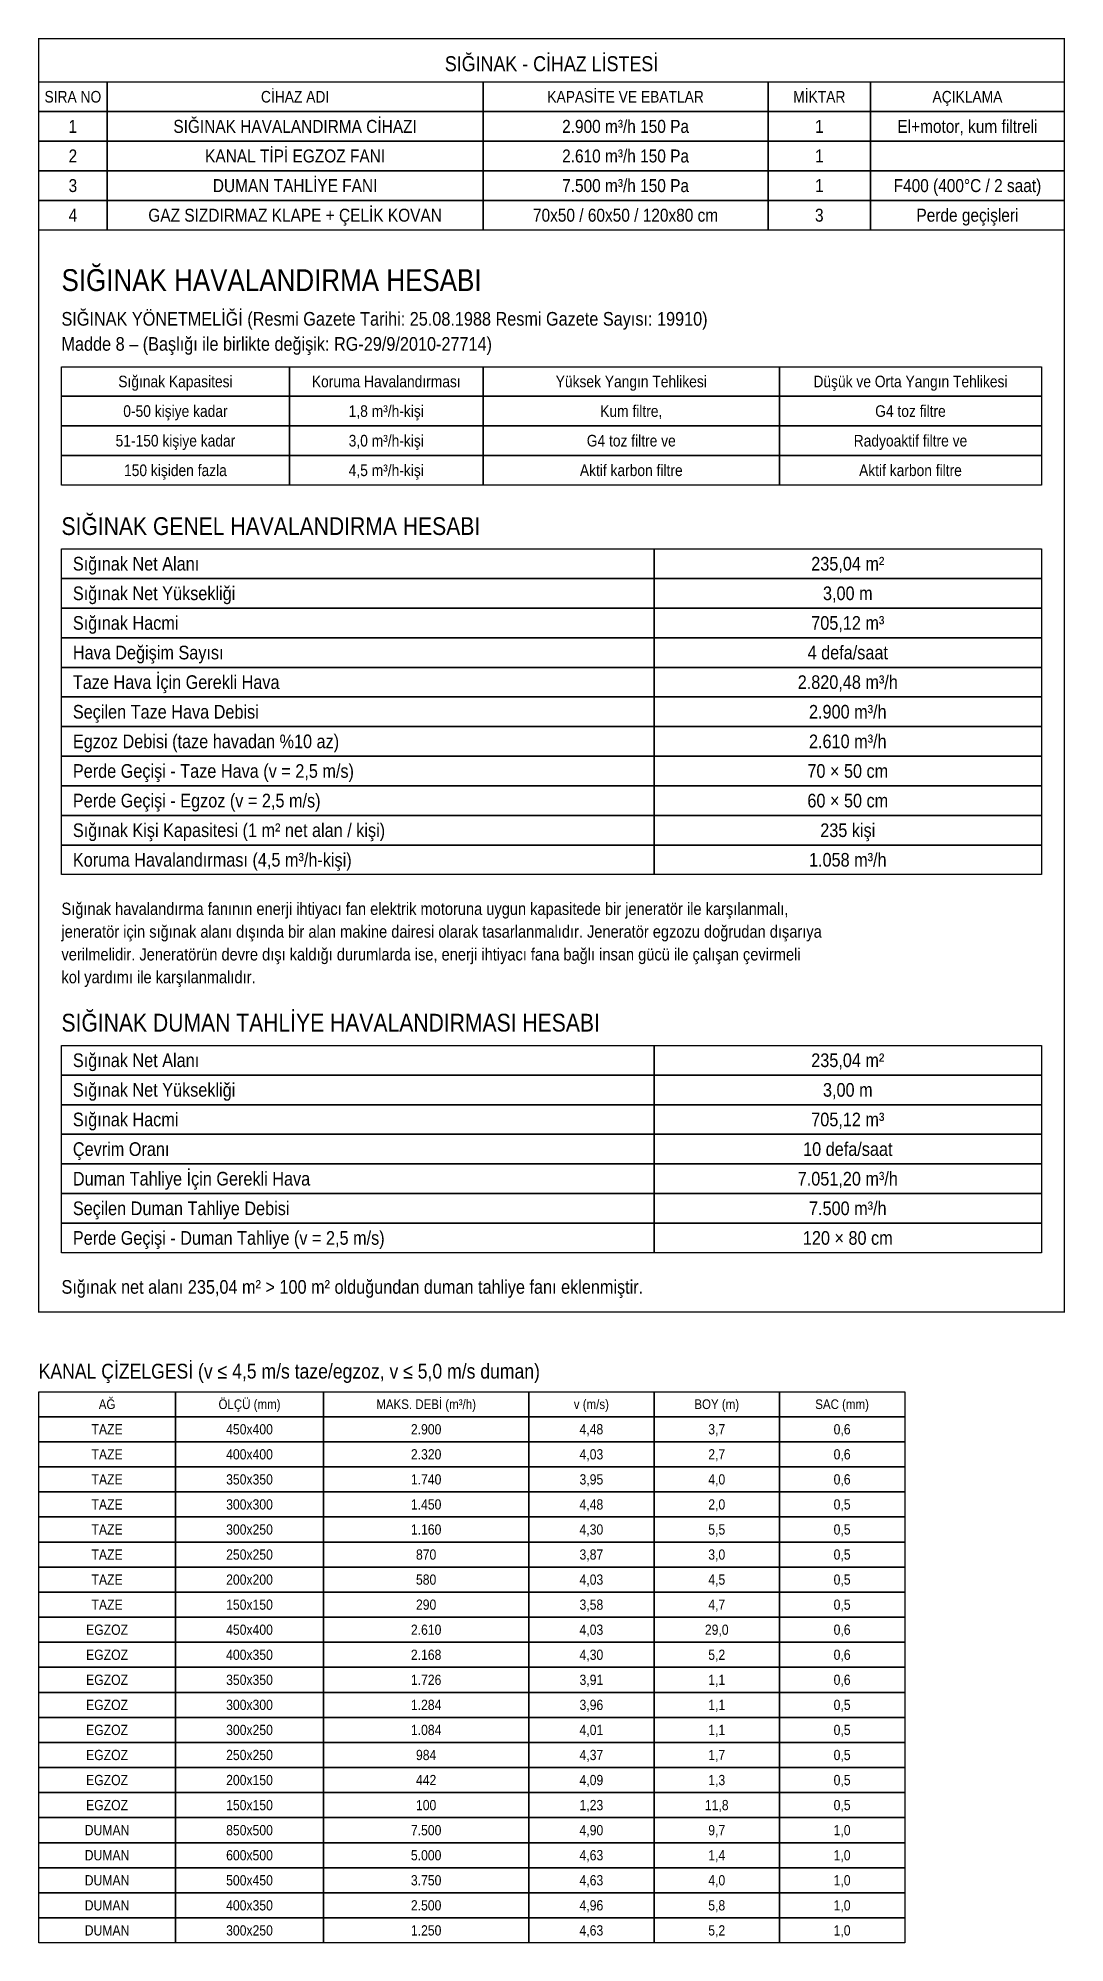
# Model space of a CAD drawing. Header units: centimetres. Extents: x 16951 to 24726, y -35407 to -32234.
# Drawn here: x 21850 to 22750, y -33966 to -32294 of the extents above; entities that cross this region are included whole.
import ezdxf
from ezdxf.enums import TextEntityAlignment as Align

# ---------------------------------------------------------------- set-up
doc = ezdxf.new("R2010")
doc.units = ezdxf.units.CM
for name, color, linetype in [('ROTAS-HESAP-CERCEVE', 1, 'Continuous'), ('ROTAS-HESAP-CIZGI', 1, 'Continuous'), ('ROTAS-HESAP-YAZI', 7, 'Continuous')]:
    doc.layers.add(name, color=color, linetype=linetype)
doc.styles.add('ROTAS', font='arial.ttf')

msp = doc.modelspace()

# ---------------------------------------------------------------- texts
at = {"layer": 'ROTAS-HESAP-YAZI', "style": 'ROTAS', "width": 0.85}
for s, height, p in [('SIĞINAK - CİHAZ LİSTESİ', 13.2, (22300, -32316)), ('SIRA NO', 10.2, (21880, -32345)), ('CİHAZ ADI', 10.2, (22075, -32345)), ('KAPASİTE VE EBATLAR', 10.2, (22365, -32345)), ('MİKTAR', 10.2, (22535, -32345)), ('AÇIKLAMA', 10.2, (22665, -32345)), ('SIĞINAK HAVALANDIRMA CİHAZI', 11.4, (22075, -32371)), ('1', 11.4, (21880, -32371)), ('2.900 m³/h 150 Pa', 11.4, (22365, -32371)), ('1', 11.4, (22535, -32371)), ('El+motor, kum filtreli', 11.4, (22665, -32371)), ('2', 11.4, (21880, -32397)), ('KANAL TİPİ EGZOZ FANI', 11.4, (22075, -32397)), ('2.610 m³/h 150 Pa', 11.4, (22365, -32397)), ('1', 11.4, (22535, -32397)), ('3', 11.4, (21880, -32423)), ('DUMAN TAHLİYE FANI', 11.4, (22075, -32423)), ('7.500 m³/h 150 Pa', 11.4, (22365, -32423)), ('1', 11.4, (22535, -32423)), ('F400 (400°C / 2 saat)', 11.4, (22665, -32423)), ('4', 11.4, (21880, -32449)), ('GAZ SIZDIRMAZ KLAPE + ÇELİK KOVAN', 11.4, (22075, -32449)), ('70x50 / 60x50 / 120x80 cm', 11.4, (22365, -32449)), ('3', 11.4, (22535, -32449)), ('Perde geçişleri', 11.4, (22665, -32449)), ('Sığınak Kapasitesi', 10.2, (21970, -32595)), ('Koruma Havalandırması', 10.2, (22155, -32595)), ('Yüksek Yangın Tehlikesi', 10.2, (22370, -32595)), ('Düşük ve Orta Yangın Tehlikesi', 10.2, (22615, -32595)), ('0-50 kişiye kadar', 10.2, (21970, -32621)), ('1,8 m³/h-kişi', 10.2, (22155, -32621)), ('Kum filtre,', 10.2, (22370, -32621)), ('G4 toz filtre', 10.2, (22615, -32621)), ('51-150 kişiye kadar', 10.2, (21970, -32647)), ('3,0 m³/h-kişi', 10.2, (22155, -32647)), ('G4 toz filtre ve', 10.2, (22370, -32647)), ('Radyoaktif filtre ve', 10.2, (22615, -32647)), ('150 kişiden fazla', 10.2, (21970, -32673)), ('4,5 m³/h-kişi', 10.2, (22155, -32673)), ('Aktif karbon filtre', 10.2, (22370, -32673)), ('Aktif karbon filtre', 10.2, (22615, -32673)), ('235,04 m²', 12, (22560, -32755)), ('3,00 m', 12, (22560, -32781)), ('705,12 m³', 12, (22560, -32807)), ('4 defa/saat', 12, (22560, -32833)), ('2.820,48 m³/h', 12, (22560, -32859)), ('2.900 m³/h', 12, (22560, -32885)), ('2.610 m³/h', 12, (22560, -32911)), ('70 × 50 cm', 12, (22560, -32937)), ('60 × 50 cm', 12, (22560, -32963)), ('235 kişi', 12, (22560, -32989)), ('1.058 m³/h', 12, (22560, -33015)), ('235,04 m²', 12, (22560, -33191)), ('3,00 m', 12, (22560, -33217)), ('705,12 m³', 12, (22560, -33243)), ('10 defa/saat', 12, (22560, -33269)), ('7.051,20 m³/h', 12, (22560, -33295)), ('7.500 m³/h', 12, (22560, -33321)), ('120 × 80 cm', 12, (22560, -33347)), ('AĞ', 8.5, (21910, -33493)), ('ÖLÇÜ (mm)', 8.5, (22035, -33493)), ('MAKS. DEBİ (m³/h)', 8.5, (22190, -33493)), ('v (m/s)', 8.5, (22335, -33493)), ('BOY (m)', 8.5, (22445, -33493)), ('SAC (mm)', 8.5, (22555, -33493)), ('TAZE', 9, (21910, -33515)), ('450x400', 9, (22035, -33515)), ('2.900', 9, (22190, -33515)), ('4,48', 9, (22335, -33515)), ('3,7', 9, (22445, -33515)), ('0,6', 9, (22555, -33515)), ('TAZE', 9, (21910, -33537)), ('400x400', 9, (22035, -33537)), ('2.320', 9, (22190, -33537)), ('4,03', 9, (22335, -33537)), ('2,7', 9, (22445, -33537)), ('0,6', 9, (22555, -33537)), ('TAZE', 9, (21910, -33559)), ('350x350', 9, (22035, -33559)), ('1.740', 9, (22190, -33559)), ('3,95', 9, (22335, -33559)), ('4,0', 9, (22445, -33559)), ('0,6', 9, (22555, -33559)), ('TAZE', 9, (21910, -33581)), ('300x300', 9, (22035, -33581)), ('1.450', 9, (22190, -33581)), ('4,48', 9, (22335, -33581)), ('2,0', 9, (22445, -33581)), ('0,5', 9, (22555, -33581)), ('TAZE', 9, (21910, -33603)), ('300x250', 9, (22035, -33603)), ('1.160', 9, (22190, -33603)), ('4,30', 9, (22335, -33603)), ('5,5', 9, (22445, -33603)), ('0,5', 9, (22555, -33603)), ('TAZE', 9, (21910, -33625)), ('250x250', 9, (22035, -33625)), ('870', 9, (22190, -33625)), ('3,87', 9, (22335, -33625)), ('3,0', 9, (22445, -33625)), ('0,5', 9, (22555, -33625)), ('TAZE', 9, (21910, -33647)), ('200x200', 9, (22035, -33647)), ('580', 9, (22190, -33647)), ('4,03', 9, (22335, -33647)), ('4,5', 9, (22445, -33647)), ('0,5', 9, (22555, -33647)), ('TAZE', 9, (21910, -33669)), ('150x150', 9, (22035, -33669)), ('290', 9, (22190, -33669)), ('3,58', 9, (22335, -33669)), ('4,7', 9, (22445, -33669)), ('0,5', 9, (22555, -33669)), ('EGZOZ', 9, (21910, -33691)), ('450x400', 9, (22035, -33691)), ('2.610', 9, (22190, -33691)), ('4,03', 9, (22335, -33691)), ('29,0', 9, (22445, -33691)), ('0,6', 9, (22555, -33691)), ('EGZOZ', 9, (21910, -33713)), ('400x350', 9, (22035, -33713)), ('2.168', 9, (22190, -33713)), ('4,30', 9, (22335, -33713)), ('5,2', 9, (22445, -33713)), ('0,6', 9, (22555, -33713)), ('EGZOZ', 9, (21910, -33735)), ('350x350', 9, (22035, -33735)), ('1.726', 9, (22190, -33735)), ('3,91', 9, (22335, -33735)), ('1,1', 9, (22445, -33735)), ('0,6', 9, (22555, -33735)), ('EGZOZ', 9, (21910, -33757)), ('300x300', 9, (22035, -33757)), ('1.284', 9, (22190, -33757)), ('3,96', 9, (22335, -33757)), ('1,1', 9, (22445, -33757)), ('0,5', 9, (22555, -33757)), ('EGZOZ', 9, (21910, -33779)), ('300x250', 9, (22035, -33779)), ('1.084', 9, (22190, -33779)), ('4,01', 9, (22335, -33779)), ('1,1', 9, (22445, -33779)), ('0,5', 9, (22555, -33779)), ('EGZOZ', 9, (21910, -33801)), ('250x250', 9, (22035, -33801)), ('984', 9, (22190, -33801)), ('4,37', 9, (22335, -33801)), ('1,7', 9, (22445, -33801)), ('0,5', 9, (22555, -33801)), ('EGZOZ', 9, (21910, -33823)), ('200x150', 9, (22035, -33823)), ('442', 9, (22190, -33823)), ('4,09', 9, (22335, -33823)), ('1,3', 9, (22445, -33823)), ('0,5', 9, (22555, -33823)), ('EGZOZ', 9, (21910, -33845)), ('150x150', 9, (22035, -33845)), ('100', 9, (22190, -33845)), ('1,23', 9, (22335, -33845)), ('11,8', 9, (22445, -33845)), ('0,5', 9, (22555, -33845)), ('DUMAN', 9, (21910, -33867)), ('850x500', 9, (22035, -33867)), ('7.500', 9, (22190, -33867)), ('4,90', 9, (22335, -33867)), ('9,7', 9, (22445, -33867)), ('1,0', 9, (22555, -33867)), ('DUMAN', 9, (21910, -33889)), ('600x500', 9, (22035, -33889)), ('5.000', 9, (22190, -33889)), ('4,63', 9, (22335, -33889)), ('1,4', 9, (22445, -33889)), ('1,0', 9, (22555, -33889)), ('DUMAN', 9, (21910, -33911)), ('500x450', 9, (22035, -33911)), ('3.750', 9, (22190, -33911)), ('4,63', 9, (22335, -33911)), ('4,0', 9, (22445, -33911)), ('1,0', 9, (22555, -33911)), ('DUMAN', 9, (21910, -33933)), ('400x350', 9, (22035, -33933)), ('2.500', 9, (22190, -33933)), ('4,96', 9, (22335, -33933)), ('5,8', 9, (22445, -33933)), ('1,0', 9, (22555, -33933)), ('DUMAN', 9, (21910, -33955)), ('300x250', 9, (22035, -33955)), ('1.250', 9, (22190, -33955)), ('4,63', 9, (22335, -33955)), ('5,2', 9, (22445, -33955)), ('1,0', 9, (22555, -33955))]:
    msp.add_text(s, height=height, dxfattribs=at).set_placement(p, align=Align.MIDDLE_CENTER)
for s, height, p in [('SIĞINAK HAVALANDIRMA HESABI', 19.2, (21870, -32506)), ('SIĞINAK YÖNETMELİĞİ (Resmi Gazete Tarihi: 25.08.1988 Resmi Gazete Sayısı: 19910)', 12, (21870, -32540)), ('Madde 8 – (Başlığı ile birlikte değişik: RG-29/9/2010-27714)', 12, (21870, -32562)), ('SIĞINAK GENEL HAVALANDIRMA HESABI', 15.6, (21870, -32722)), ('Sığınak Net Alanı', 12, (21880, -32755)), ('Sığınak Net Yüksekliği', 12, (21880, -32781)), ('Sığınak Hacmi', 12, (21880, -32807)), ('Hava Değişim Sayısı', 12, (21880, -32833)), ('Taze Hava İçin Gerekli Hava', 12, (21880, -32859)), ('Seçilen Taze Hava Debisi', 12, (21880, -32885)), ('Egzoz Debisi (taze havadan %10 az)', 12, (21880, -32911)), ('Perde Geçişi - Taze Hava (v = 2,5 m/s)', 12, (21880, -32937)), ('Perde Geçişi - Egzoz (v = 2,5 m/s)', 12, (21880, -32963)), ('Sığınak Kişi Kapasitesi (1 m² net alan / kişi)', 12, (21880, -32989)), ('Koruma Havalandırması (4,5 m³/h-kişi)', 12, (21880, -33015)), ('Sığınak havalandırma fanının enerji ihtiyacı fan elektrik motoruna uygun kapasitede bir jeneratör ile karşılanmalı,', 10.8, (21870, -33058)), ('jeneratör için sığınak alanı dışında bir alan makine dairesi olarak tasarlanmalıdır. Jeneratör egzozu doğrudan dışarıya', 10.8, (21870, -33078)), ('verilmelidir. Jeneratörün devre dışı kaldığı durumlarda ise, enerji ihtiyacı fana bağlı insan gücü ile çalışan çevirmeli', 10.8, (21870, -33098)), ('kol yardımı ile karşılanmalıdır.', 10.8, (21870, -33118)), ('SIĞINAK DUMAN TAHLİYE HAVALANDIRMASI HESABI', 15.6, (21870, -33158)), ('Sığınak Net Alanı', 12, (21880, -33191)), ('Sığınak Net Yüksekliği', 12, (21880, -33217)), ('Sığınak Hacmi', 12, (21880, -33243)), ('Çevrim Oranı', 12, (21880, -33269)), ('Duman Tahliye İçin Gerekli Hava', 12, (21880, -33295)), ('Seçilen Duman Tahliye Debisi', 12, (21880, -33321)), ('Perde Geçişi - Duman Tahliye (v = 2,5 m/s)', 12, (21880, -33347)), ('Sığınak net alanı 235,04 m² > 100 m² olduğundan duman tahliye fanı eklenmiştir.', 12, (21870, -33390)), ('KANAL ÇİZELGESİ (v ≤ 4,5 m/s taze/egzoz, v ≤ 5,0 m/s duman)', 13, (21850, -33464))]:
    msp.add_text(s, height=height, dxfattribs=at).set_placement(p, align=Align.MIDDLE_LEFT)

# ---------------------------------------------------------------- linework, layer by layer
at = {"layer": 'ROTAS-HESAP-CERCEVE', "const_width": 1}
msp.add_lwpolyline([(21850, -32294), (22750, -32294), (22750, -33412), (21850, -33412)], close=True, dxfattribs=at)
at = {"layer": 'ROTAS-HESAP-CIZGI'}
for points in [[(21850, -32332), (21910, -32332), (21910, -32358), (21850, -32358)], [(21910, -32332), (22240, -32332), (22240, -32358), (21910, -32358)], [(22240, -32332), (22490, -32332), (22490, -32358), (22240, -32358)], [(22490, -32332), (22580, -32332), (22580, -32358), (22490, -32358)], [(22580, -32332), (22750, -32332), (22750, -32358), (22580, -32358)], [(21850, -32358), (21910, -32358), (21910, -32384), (21850, -32384)], [(21910, -32358), (22240, -32358), (22240, -32384), (21910, -32384)], [(22240, -32358), (22490, -32358), (22490, -32384), (22240, -32384)], [(22490, -32358), (22580, -32358), (22580, -32384), (22490, -32384)], [(22580, -32358), (22750, -32358), (22750, -32384), (22580, -32384)], [(21850, -32384), (21910, -32384), (21910, -32410), (21850, -32410)], [(21910, -32384), (22240, -32384), (22240, -32410), (21910, -32410)], [(22240, -32384), (22490, -32384), (22490, -32410), (22240, -32410)], [(22490, -32384), (22580, -32384), (22580, -32410), (22490, -32410)], [(22580, -32384), (22750, -32384), (22750, -32410), (22580, -32410)], [(21850, -32410), (21910, -32410), (21910, -32436), (21850, -32436)], [(21910, -32410), (22240, -32410), (22240, -32436), (21910, -32436)], [(22240, -32410), (22490, -32410), (22490, -32436), (22240, -32436)], [(22490, -32410), (22580, -32410), (22580, -32436), (22490, -32436)], [(22580, -32410), (22750, -32410), (22750, -32436), (22580, -32436)], [(21850, -32436), (21910, -32436), (21910, -32462), (21850, -32462)], [(21910, -32436), (22240, -32436), (22240, -32462), (21910, -32462)], [(22240, -32436), (22490, -32436), (22490, -32462), (22240, -32462)], [(22490, -32436), (22580, -32436), (22580, -32462), (22490, -32462)], [(22580, -32436), (22750, -32436), (22750, -32462), (22580, -32462)], [(21870, -32582), (22070, -32582), (22070, -32608), (21870, -32608)], [(22070, -32582), (22240, -32582), (22240, -32608), (22070, -32608)], [(22240, -32582), (22500, -32582), (22500, -32608), (22240, -32608)], [(22500, -32582), (22730, -32582), (22730, -32608), (22500, -32608)], [(21870, -32608), (22070, -32608), (22070, -32634), (21870, -32634)], [(22070, -32608), (22240, -32608), (22240, -32634), (22070, -32634)], [(22240, -32608), (22500, -32608), (22500, -32634), (22240, -32634)], [(22500, -32608), (22730, -32608), (22730, -32634), (22500, -32634)], [(21870, -32634), (22070, -32634), (22070, -32660), (21870, -32660)], [(22070, -32634), (22240, -32634), (22240, -32660), (22070, -32660)], [(22240, -32634), (22500, -32634), (22500, -32660), (22240, -32660)], [(22500, -32634), (22730, -32634), (22730, -32660), (22500, -32660)], [(21870, -32660), (22070, -32660), (22070, -32686), (21870, -32686)], [(22070, -32660), (22240, -32660), (22240, -32686), (22070, -32686)], [(22240, -32660), (22500, -32660), (22500, -32686), (22240, -32686)], [(22500, -32660), (22730, -32660), (22730, -32686), (22500, -32686)], [(21870, -32742), (22390, -32742), (22390, -32768), (21870, -32768)], [(22390, -32742), (22730, -32742), (22730, -32768), (22390, -32768)], [(21870, -32768), (22390, -32768), (22390, -32794), (21870, -32794)], [(22390, -32768), (22730, -32768), (22730, -32794), (22390, -32794)], [(21870, -32794), (22390, -32794), (22390, -32820), (21870, -32820)], [(22390, -32794), (22730, -32794), (22730, -32820), (22390, -32820)], [(21870, -32820), (22390, -32820), (22390, -32846), (21870, -32846)], [(22390, -32820), (22730, -32820), (22730, -32846), (22390, -32846)], [(21870, -32846), (22390, -32846), (22390, -32872), (21870, -32872)], [(22390, -32846), (22730, -32846), (22730, -32872), (22390, -32872)], [(21870, -32872), (22390, -32872), (22390, -32898), (21870, -32898)], [(22390, -32872), (22730, -32872), (22730, -32898), (22390, -32898)], [(21870, -32898), (22390, -32898), (22390, -32924), (21870, -32924)], [(22390, -32898), (22730, -32898), (22730, -32924), (22390, -32924)], [(21870, -32924), (22390, -32924), (22390, -32950), (21870, -32950)], [(22390, -32924), (22730, -32924), (22730, -32950), (22390, -32950)], [(21870, -32950), (22390, -32950), (22390, -32976), (21870, -32976)], [(22390, -32950), (22730, -32950), (22730, -32976), (22390, -32976)], [(21870, -32976), (22390, -32976), (22390, -33002), (21870, -33002)], [(22390, -32976), (22730, -32976), (22730, -33002), (22390, -33002)], [(21870, -33002), (22390, -33002), (22390, -33028), (21870, -33028)], [(22390, -33002), (22730, -33002), (22730, -33028), (22390, -33028)], [(21870, -33178), (22390, -33178), (22390, -33204), (21870, -33204)], [(22390, -33178), (22730, -33178), (22730, -33204), (22390, -33204)], [(21870, -33204), (22390, -33204), (22390, -33230), (21870, -33230)], [(22390, -33204), (22730, -33204), (22730, -33230), (22390, -33230)], [(21870, -33230), (22390, -33230), (22390, -33256), (21870, -33256)], [(22390, -33230), (22730, -33230), (22730, -33256), (22390, -33256)], [(21870, -33256), (22390, -33256), (22390, -33282), (21870, -33282)], [(22390, -33256), (22730, -33256), (22730, -33282), (22390, -33282)], [(21870, -33282), (22390, -33282), (22390, -33308), (21870, -33308)], [(22390, -33282), (22730, -33282), (22730, -33308), (22390, -33308)], [(21870, -33308), (22390, -33308), (22390, -33334), (21870, -33334)], [(22390, -33308), (22730, -33308), (22730, -33334), (22390, -33334)], [(21870, -33334), (22390, -33334), (22390, -33360), (21870, -33360)], [(22390, -33334), (22730, -33334), (22730, -33360), (22390, -33360)], [(21850, -33482), (21970, -33482), (21970, -33504), (21850, -33504)], [(21970, -33482), (22100, -33482), (22100, -33504), (21970, -33504)], [(22100, -33482), (22280, -33482), (22280, -33504), (22100, -33504)], [(22280, -33482), (22390, -33482), (22390, -33504), (22280, -33504)], [(22390, -33482), (22500, -33482), (22500, -33504), (22390, -33504)], [(22500, -33482), (22610, -33482), (22610, -33504), (22500, -33504)], [(21850, -33504), (21970, -33504), (21970, -33526), (21850, -33526)], [(21970, -33504), (22100, -33504), (22100, -33526), (21970, -33526)], [(22100, -33504), (22280, -33504), (22280, -33526), (22100, -33526)], [(22280, -33504), (22390, -33504), (22390, -33526), (22280, -33526)], [(22390, -33504), (22500, -33504), (22500, -33526), (22390, -33526)], [(22500, -33504), (22610, -33504), (22610, -33526), (22500, -33526)], [(21850, -33526), (21970, -33526), (21970, -33548), (21850, -33548)], [(21970, -33526), (22100, -33526), (22100, -33548), (21970, -33548)], [(22100, -33526), (22280, -33526), (22280, -33548), (22100, -33548)], [(22280, -33526), (22390, -33526), (22390, -33548), (22280, -33548)], [(22390, -33526), (22500, -33526), (22500, -33548), (22390, -33548)], [(22500, -33526), (22610, -33526), (22610, -33548), (22500, -33548)], [(21850, -33548), (21970, -33548), (21970, -33570), (21850, -33570)], [(21970, -33548), (22100, -33548), (22100, -33570), (21970, -33570)], [(22100, -33548), (22280, -33548), (22280, -33570), (22100, -33570)], [(22280, -33548), (22390, -33548), (22390, -33570), (22280, -33570)], [(22390, -33548), (22500, -33548), (22500, -33570), (22390, -33570)], [(22500, -33548), (22610, -33548), (22610, -33570), (22500, -33570)], [(21850, -33570), (21970, -33570), (21970, -33592), (21850, -33592)], [(21970, -33570), (22100, -33570), (22100, -33592), (21970, -33592)], [(22100, -33570), (22280, -33570), (22280, -33592), (22100, -33592)], [(22280, -33570), (22390, -33570), (22390, -33592), (22280, -33592)], [(22390, -33570), (22500, -33570), (22500, -33592), (22390, -33592)], [(22500, -33570), (22610, -33570), (22610, -33592), (22500, -33592)], [(21850, -33592), (21970, -33592), (21970, -33614), (21850, -33614)], [(21970, -33592), (22100, -33592), (22100, -33614), (21970, -33614)], [(22100, -33592), (22280, -33592), (22280, -33614), (22100, -33614)], [(22280, -33592), (22390, -33592), (22390, -33614), (22280, -33614)], [(22390, -33592), (22500, -33592), (22500, -33614), (22390, -33614)], [(22500, -33592), (22610, -33592), (22610, -33614), (22500, -33614)], [(21850, -33614), (21970, -33614), (21970, -33636), (21850, -33636)], [(21970, -33614), (22100, -33614), (22100, -33636), (21970, -33636)], [(22100, -33614), (22280, -33614), (22280, -33636), (22100, -33636)], [(22280, -33614), (22390, -33614), (22390, -33636), (22280, -33636)], [(22390, -33614), (22500, -33614), (22500, -33636), (22390, -33636)], [(22500, -33614), (22610, -33614), (22610, -33636), (22500, -33636)], [(21850, -33636), (21970, -33636), (21970, -33658), (21850, -33658)], [(21970, -33636), (22100, -33636), (22100, -33658), (21970, -33658)], [(22100, -33636), (22280, -33636), (22280, -33658), (22100, -33658)], [(22280, -33636), (22390, -33636), (22390, -33658), (22280, -33658)], [(22390, -33636), (22500, -33636), (22500, -33658), (22390, -33658)], [(22500, -33636), (22610, -33636), (22610, -33658), (22500, -33658)], [(21850, -33658), (21970, -33658), (21970, -33680), (21850, -33680)], [(21970, -33658), (22100, -33658), (22100, -33680), (21970, -33680)], [(22100, -33658), (22280, -33658), (22280, -33680), (22100, -33680)], [(22280, -33658), (22390, -33658), (22390, -33680), (22280, -33680)], [(22390, -33658), (22500, -33658), (22500, -33680), (22390, -33680)], [(22500, -33658), (22610, -33658), (22610, -33680), (22500, -33680)], [(21850, -33680), (21970, -33680), (21970, -33702), (21850, -33702)], [(21970, -33680), (22100, -33680), (22100, -33702), (21970, -33702)], [(22100, -33680), (22280, -33680), (22280, -33702), (22100, -33702)], [(22280, -33680), (22390, -33680), (22390, -33702), (22280, -33702)], [(22390, -33680), (22500, -33680), (22500, -33702), (22390, -33702)], [(22500, -33680), (22610, -33680), (22610, -33702), (22500, -33702)], [(21850, -33702), (21970, -33702), (21970, -33724), (21850, -33724)], [(21970, -33702), (22100, -33702), (22100, -33724), (21970, -33724)], [(22100, -33702), (22280, -33702), (22280, -33724), (22100, -33724)], [(22280, -33702), (22390, -33702), (22390, -33724), (22280, -33724)], [(22390, -33702), (22500, -33702), (22500, -33724), (22390, -33724)], [(22500, -33702), (22610, -33702), (22610, -33724), (22500, -33724)], [(21850, -33724), (21970, -33724), (21970, -33746), (21850, -33746)], [(21970, -33724), (22100, -33724), (22100, -33746), (21970, -33746)], [(22100, -33724), (22280, -33724), (22280, -33746), (22100, -33746)], [(22280, -33724), (22390, -33724), (22390, -33746), (22280, -33746)], [(22390, -33724), (22500, -33724), (22500, -33746), (22390, -33746)], [(22500, -33724), (22610, -33724), (22610, -33746), (22500, -33746)], [(21850, -33746), (21970, -33746), (21970, -33768), (21850, -33768)], [(21970, -33746), (22100, -33746), (22100, -33768), (21970, -33768)], [(22100, -33746), (22280, -33746), (22280, -33768), (22100, -33768)], [(22280, -33746), (22390, -33746), (22390, -33768), (22280, -33768)], [(22390, -33746), (22500, -33746), (22500, -33768), (22390, -33768)], [(22500, -33746), (22610, -33746), (22610, -33768), (22500, -33768)], [(21850, -33768), (21970, -33768), (21970, -33790), (21850, -33790)], [(21970, -33768), (22100, -33768), (22100, -33790), (21970, -33790)], [(22100, -33768), (22280, -33768), (22280, -33790), (22100, -33790)], [(22280, -33768), (22390, -33768), (22390, -33790), (22280, -33790)], [(22390, -33768), (22500, -33768), (22500, -33790), (22390, -33790)], [(22500, -33768), (22610, -33768), (22610, -33790), (22500, -33790)], [(21850, -33790), (21970, -33790), (21970, -33812), (21850, -33812)], [(21970, -33790), (22100, -33790), (22100, -33812), (21970, -33812)], [(22100, -33790), (22280, -33790), (22280, -33812), (22100, -33812)], [(22280, -33790), (22390, -33790), (22390, -33812), (22280, -33812)], [(22390, -33790), (22500, -33790), (22500, -33812), (22390, -33812)], [(22500, -33790), (22610, -33790), (22610, -33812), (22500, -33812)], [(21850, -33812), (21970, -33812), (21970, -33834), (21850, -33834)], [(21970, -33812), (22100, -33812), (22100, -33834), (21970, -33834)], [(22100, -33812), (22280, -33812), (22280, -33834), (22100, -33834)], [(22280, -33812), (22390, -33812), (22390, -33834), (22280, -33834)], [(22390, -33812), (22500, -33812), (22500, -33834), (22390, -33834)], [(22500, -33812), (22610, -33812), (22610, -33834), (22500, -33834)], [(21850, -33834), (21970, -33834), (21970, -33856), (21850, -33856)], [(21970, -33834), (22100, -33834), (22100, -33856), (21970, -33856)], [(22100, -33834), (22280, -33834), (22280, -33856), (22100, -33856)], [(22280, -33834), (22390, -33834), (22390, -33856), (22280, -33856)], [(22390, -33834), (22500, -33834), (22500, -33856), (22390, -33856)], [(22500, -33834), (22610, -33834), (22610, -33856), (22500, -33856)], [(21850, -33856), (21970, -33856), (21970, -33878), (21850, -33878)], [(21970, -33856), (22100, -33856), (22100, -33878), (21970, -33878)], [(22100, -33856), (22280, -33856), (22280, -33878), (22100, -33878)], [(22280, -33856), (22390, -33856), (22390, -33878), (22280, -33878)], [(22390, -33856), (22500, -33856), (22500, -33878), (22390, -33878)], [(22500, -33856), (22610, -33856), (22610, -33878), (22500, -33878)], [(21850, -33878), (21970, -33878), (21970, -33900), (21850, -33900)], [(21970, -33878), (22100, -33878), (22100, -33900), (21970, -33900)], [(22100, -33878), (22280, -33878), (22280, -33900), (22100, -33900)], [(22280, -33878), (22390, -33878), (22390, -33900), (22280, -33900)], [(22390, -33878), (22500, -33878), (22500, -33900), (22390, -33900)], [(22500, -33878), (22610, -33878), (22610, -33900), (22500, -33900)], [(21850, -33900), (21970, -33900), (21970, -33922), (21850, -33922)], [(21970, -33900), (22100, -33900), (22100, -33922), (21970, -33922)], [(22100, -33900), (22280, -33900), (22280, -33922), (22100, -33922)], [(22280, -33900), (22390, -33900), (22390, -33922), (22280, -33922)], [(22390, -33900), (22500, -33900), (22500, -33922), (22390, -33922)], [(22500, -33900), (22610, -33900), (22610, -33922), (22500, -33922)], [(21850, -33922), (21970, -33922), (21970, -33944), (21850, -33944)], [(21970, -33922), (22100, -33922), (22100, -33944), (21970, -33944)], [(22100, -33922), (22280, -33922), (22280, -33944), (22100, -33944)], [(22280, -33922), (22390, -33922), (22390, -33944), (22280, -33944)], [(22390, -33922), (22500, -33922), (22500, -33944), (22390, -33944)], [(22500, -33922), (22610, -33922), (22610, -33944), (22500, -33944)], [(21850, -33944), (21970, -33944), (21970, -33966), (21850, -33966)], [(21970, -33944), (22100, -33944), (22100, -33966), (21970, -33966)], [(22100, -33944), (22280, -33944), (22280, -33966), (22100, -33966)], [(22280, -33944), (22390, -33944), (22390, -33966), (22280, -33966)], [(22390, -33944), (22500, -33944), (22500, -33966), (22390, -33966)], [(22500, -33944), (22610, -33944), (22610, -33966), (22500, -33966)]]:
    msp.add_lwpolyline(points, close=True, dxfattribs=at)

msp.set_redraw_order([(e.dxf.handle, doc.entitydb.next_handle()) for e in msp.query("TEXT MTEXT ATTDEF DIMENSION ARC_DIMENSION")])  # texts and dimensions are drawn at this point

doc.saveas('drawing.dxf')
